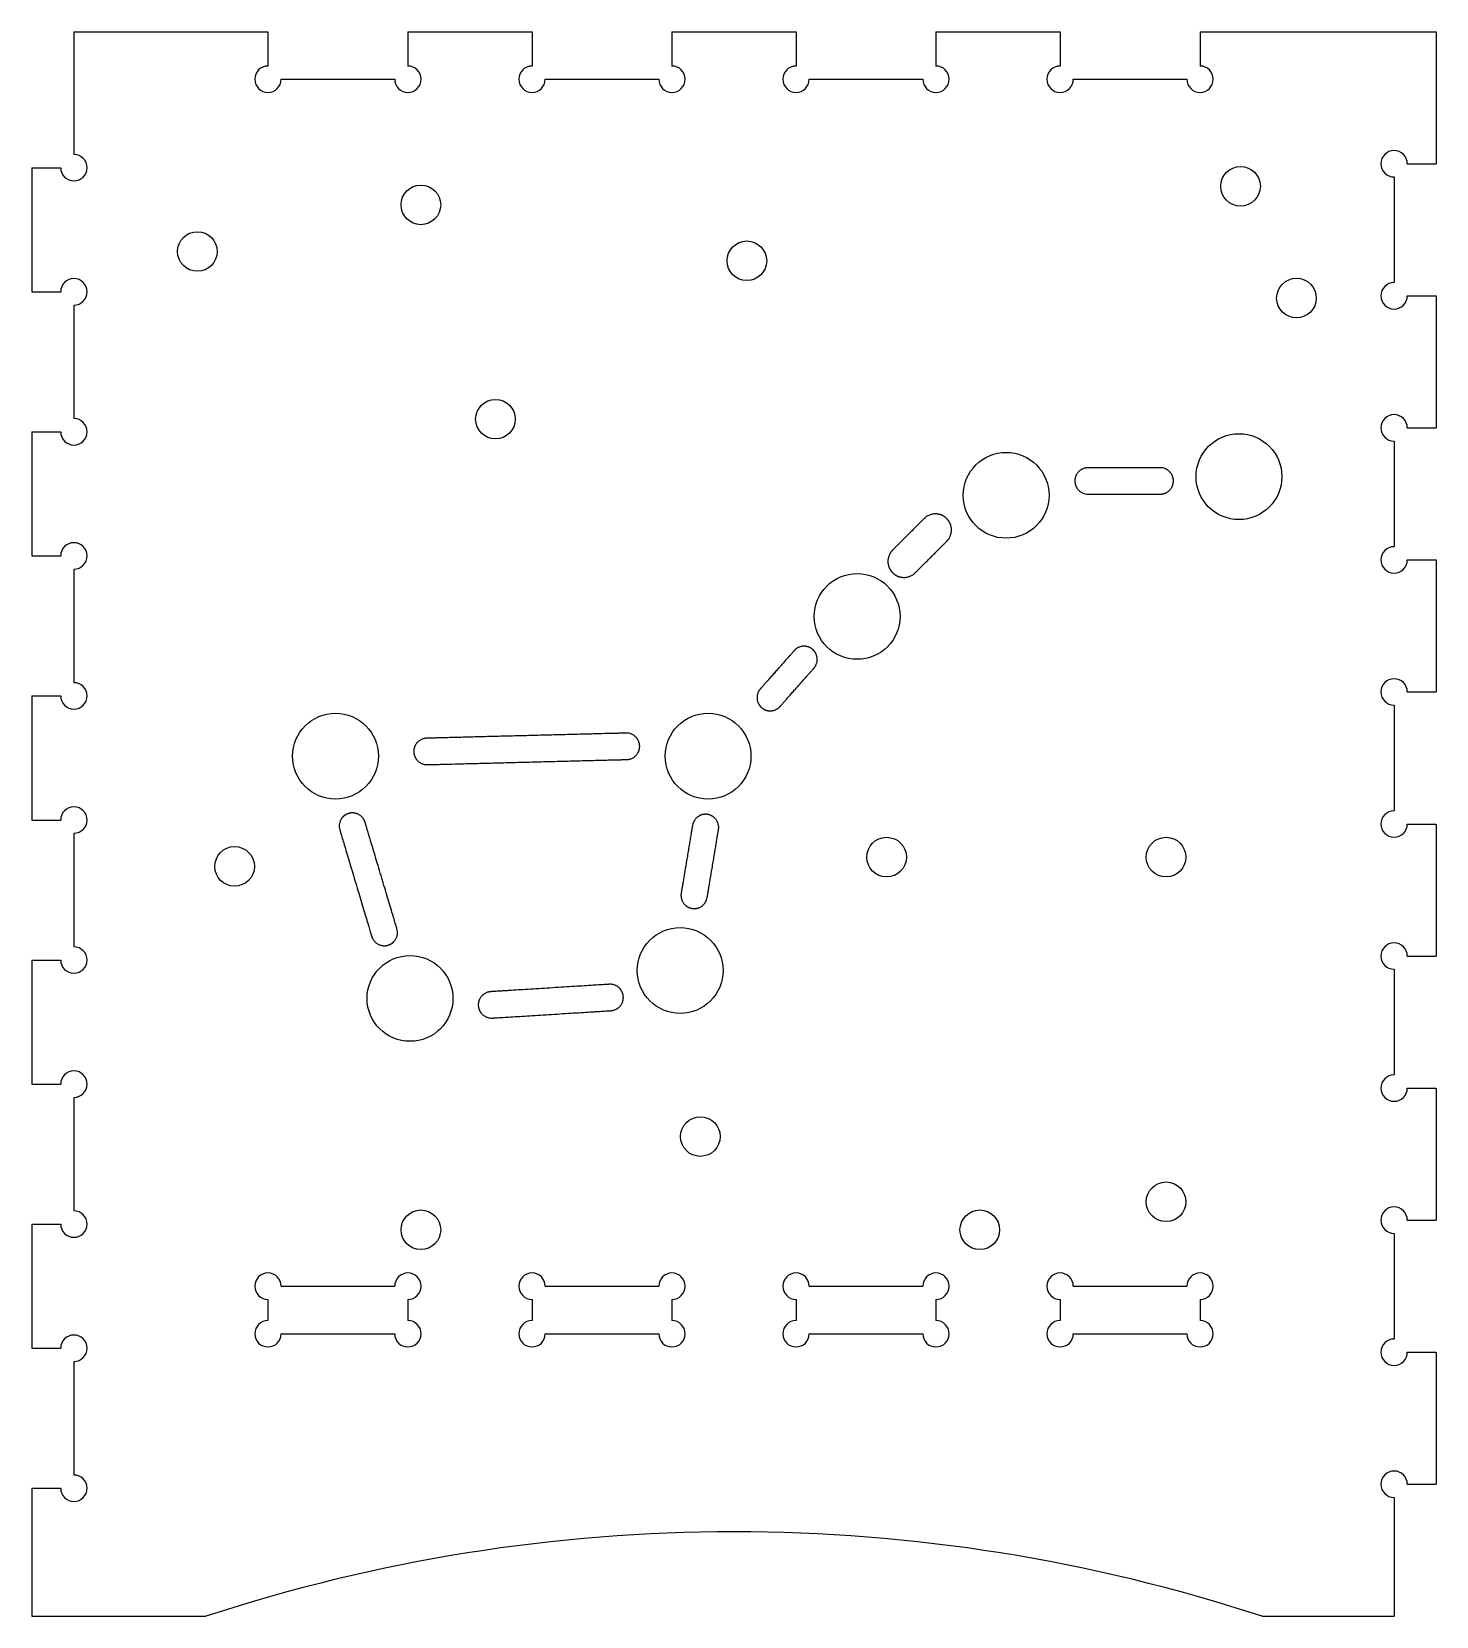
# Model space of a CAD drawing. Extents: x -51.6 to 1.6, y -60 to 0.
import ezdxf

# ---------------------------------------------------------------- set-up
doc = ezdxf.new("R2010")
doc.units = 0
doc.header["$MEASUREMENT"] = 0
doc.layers.add('VISIBLE', color=7, linetype='CONTINUOUS')

msp = doc.modelspace()

# ---------------------------------------------------------------- linework, layer by layer
at = {"layer": 'VISIBLE'}
for p, q in [((-50, 0), (-42.65, 0)), ((-50, 0), (-50, -4.65)), ((-42.65, 0), (-42.65, -1.3)), ((-37.35, 0), (-32.65, 0)), ((-37.35, 0), (-37.35, -1.3)), ((-32.65, 0), (-32.65, -1.3)), ((-27.35, 0), (-22.65, 0)), ((-22.65, 0), (-22.65, -1.3)), ((-17.35, 0), (-12.65, 0)), ((-12.65, 0), (-12.65, -1.3)), ((-7.35, 0), (1.6, 0)), ((1.6, 0), (1.6, -5)), ((-27.35, 0), (-27.35, -1.3)), ((-17.35, 0), (-17.35, -1.3)), ((-7.35, 0), (-7.35, -1.3)), ((-42.15, -1.8), (-37.85, -1.8)), ((-32.15, -1.8), (-27.85, -1.8)), ((-22.15, -1.8), (-17.85, -1.8)), ((-12.15, -1.8), (-7.85, -1.8)), ((-51.6, -5.15), (-50.5, -5.15)), ((-51.6, -5.15), (-51.6, -9.85)), ((0.5, -5), (1.6, -5)), ((0, -5.5), (0, -9.5)), ((-51.6, -9.85), (-50.5, -9.85)), ((0.5, -10), (1.6, -10)), ((1.6, -10), (1.6, -15)), ((-50, -10.35), (-50, -14.65)), ((0.5, -15), (1.6, -15)), ((-51.6, -15.15), (-50.5, -15.15)), ((-51.6, -15.15), (-51.6, -19.85)), ((0, -15.5), (0, -19.5)), ((-51.6, -19.85), (-50.5, -19.85)), ((-50, -20.35), (-50, -24.65)), ((0.5, -20), (1.6, -20)), ((1.6, -20), (1.6, -25)), ((-51.6, -25.15), (-50.5, -25.15)), ((-51.6, -25.15), (-51.6, -29.85)), ((0.5, -25), (1.6, -25)), ((0, -25.5), (0, -29.5)), ((-51.6, -29.85), (-50.5, -29.85)), ((0.5, -30), (1.6, -30)), ((1.6, -30), (1.6, -35)), ((-50, -30.35), (-50, -34.65)), ((-51.6, -35.15), (-50.5, -35.15)), ((-51.6, -35.15), (-51.6, -39.85)), ((0.5, -35), (1.6, -35)), ((0, -35.5), (0, -39.5)), ((-51.6, -39.85), (-50.5, -39.85)), ((0.5, -40), (1.6, -40)), ((1.6, -40), (1.6, -45)), ((-50, -40.35), (-50, -44.65)), ((0.5, -45), (1.6, -45)), ((-51.6, -45.15), (-50.5, -45.15)), ((-51.6, -45.15), (-51.6, -49.85)), ((0, -45.5), (0, -49.5)), ((-42.65, -48), (-42.65, -48.8)), ((-42.15, -47.5), (-37.85, -47.5)), ((-37.35, -48), (-37.35, -48.8)), ((-32.65, -48), (-32.65, -48.8)), ((-32.15, -47.5), (-27.85, -47.5)), ((-27.35, -48), (-27.35, -48.8)), ((-22.65, -48), (-22.65, -48.8)), ((-22.15, -47.5), (-17.85, -47.5)), ((-17.35, -48), (-17.35, -48.8)), ((-12.65, -48), (-12.65, -48.8)), ((-12.15, -47.5), (-7.85, -47.5)), ((-7.35, -48), (-7.35, -48.8)), ((-42.15, -49.3), (-37.85, -49.3)), ((-32.15, -49.3), (-27.85, -49.3)), ((-22.15, -49.3), (-17.85, -49.3)), ((-12.15, -49.3), (-7.85, -49.3)), ((-51.6, -49.85), (-50.5, -49.85)), ((-50, -50.35), (-50, -54.65)), ((0.5, -50), (1.6, -50)), ((1.6, -50), (1.6, -55)), ((-51.6, -55.15), (-50.5, -55.15)), ((-51.6, -55.15), (-51.6, -60)), ((0.5, -55), (1.6, -55)), ((0, -55.5), (0, -60)), ((-51.6, -60), (-45, -60)), ((-5, -60), (0, -60))]:
    msp.add_line(p, q, dxfattribs=at)
for centre, radius, start, end in [((-42.65, -1.8), 0.5, 90, 0), ((-37.35, -1.8), 0.5, 180, 90), ((-32.65, -1.8), 0.5, 90, 0), ((-27.35, -1.8), 0.5, 180, 90), ((-22.65, -1.8), 0.5, 90, 0), ((-17.35, -1.8), 0.5, 180, 90), ((-12.65, -1.8), 0.5, 90, 0), ((-7.35, -1.8), 0.5, 180, 90), ((-50, -5.15), 0.5, 180, 90), ((0, -5), 0.5, 0, 270), ((-50, -9.85), 0.5, 270, 180), ((0, -10), 0.5, 90, 0), ((-50, -15.15), 0.5, 180, 90), ((0, -15), 0.5, 0, 270), ((-50, -19.85), 0.5, 270, 180), ((0, -20), 0.5, 90, 0), ((0, -25), 0.5, 0, 270), ((-50, -25.15), 0.5, 180, 90), ((-50, -29.85), 0.5, 270, 180), ((0, -30), 0.5, 90, 0), ((-50, -35.15), 0.5, 180, 90), ((0, -35), 0.5, 0, 270), ((-50, -39.85), 0.5, 270, 180), ((0, -40), 0.5, 90, 0), ((-50, -45.15), 0.5, 180, 90), ((0, -45), 0.5, 0, 270), ((-42.65, -47.5), 0.5, 0, 270), ((-37.35, -47.5), 0.5, 270, 180), ((-32.65, -47.5), 0.5, 0, 270), ((-27.35, -47.5), 0.5, 270, 180), ((-22.65, -47.5), 0.5, 0, 270), ((-17.35, -47.5), 0.5, 270, 180), ((-12.65, -47.5), 0.5, 0, 270), ((-7.35, -47.5), 0.5, 270, 180), ((-42.65, -49.3), 0.5, 90, 0), ((-37.35, -49.3), 0.5, 180, 90), ((-32.65, -49.3), 0.5, 90, 0), ((-27.35, -49.3), 0.5, 180, 90), ((-22.65, -49.3), 0.5, 90, 0), ((-17.35, -49.3), 0.5, 180, 90), ((-12.65, -49.3), 0.5, 90, 0), ((-7.35, -49.3), 0.5, 180, 90), ((-50, -49.85), 0.5, 270, 180), ((0, -50), 0.5, 90, 0), ((0, -55), 0.5, 0, 270), ((-50, -55.15), 0.5, 180, 90), ((-25, -120.9), 64.1, 71.81945, 108.18055)]:
    msp.add_arc(centre, radius, start, end, dxfattribs=at)
for points, knots in [([(-6.564, -5.853), (-6.564, -6.267), (-6.228, -6.603), (-5.814, -6.603), (-5.4, -6.603), (-5.064, -6.267), (-5.064, -5.853), (-5.064, -5.438), (-5.4, -5.103), (-5.814, -5.103), (-6.228, -5.103), (-6.564, -5.438), (-6.564, -5.853)], [0, 0, 0, 0, 1, 1, 1, 2, 2, 2, 3, 3, 3, 4, 4, 4, 4]), ([(-37.608, -6.558), (-37.608, -6.972), (-37.273, -7.308), (-36.858, -7.308), (-36.444, -7.308), (-36.108, -6.972), (-36.108, -6.558), (-36.108, -6.144), (-36.444, -5.808), (-36.858, -5.808), (-37.273, -5.808), (-37.608, -6.144), (-37.608, -6.558)], [0, 0, 0, 0, 1, 1, 1, 2, 2, 2, 3, 3, 3, 4, 4, 4, 4]), ([(-46.075, -8.322), (-46.075, -8.736), (-45.739, -9.072), (-45.325, -9.072), (-44.911, -9.072), (-44.575, -8.736), (-44.575, -8.322), (-44.575, -7.908), (-44.911, -7.572), (-45.325, -7.572), (-45.739, -7.572), (-46.075, -7.908), (-46.075, -8.322)], [0, 0, 0, 0, 1, 1, 1, 2, 2, 2, 3, 3, 3, 4, 4, 4, 4]), ([(-25.261, -8.675), (-25.261, -9.089), (-24.925, -9.425), (-24.511, -9.425), (-24.097, -9.425), (-23.761, -9.089), (-23.761, -8.675), (-23.761, -8.261), (-24.097, -7.925), (-24.511, -7.925), (-24.925, -7.925), (-25.261, -8.261), (-25.261, -8.675)], [0, 0, 0, 0, 1, 1, 1, 2, 2, 2, 3, 3, 3, 4, 4, 4, 4]), ([(-4.447, -10.086), (-4.447, -10.5), (-4.111, -10.836), (-3.697, -10.836), (-3.283, -10.836), (-2.947, -10.5), (-2.947, -10.086), (-2.947, -9.672), (-3.283, -9.336), (-3.697, -9.336), (-4.111, -9.336), (-4.447, -9.672), (-4.447, -10.086)], [0, 0, 0, 0, 1, 1, 1, 2, 2, 2, 3, 3, 3, 4, 4, 4, 4]), ([(-34.786, -14.672), (-34.786, -15.086), (-34.45, -15.422), (-34.036, -15.422), (-33.622, -15.422), (-33.286, -15.086), (-33.286, -14.672), (-33.286, -14.258), (-33.622, -13.922), (-34.036, -13.922), (-34.45, -13.922), (-34.786, -14.258), (-34.786, -14.672)], [0, 0, 0, 0, 1, 1, 1, 2, 2, 2, 3, 3, 3, 4, 4, 4, 4]), ([(-7.499, -16.848), (-7.499, -17.746), (-6.771, -18.473), (-5.874, -18.473), (-4.976, -18.473), (-4.249, -17.746), (-4.249, -16.848), (-4.249, -15.951), (-4.976, -15.223), (-5.874, -15.223), (-6.771, -15.223), (-7.499, -15.951), (-7.499, -16.848)], [0, 0, 0, 0, 1, 1, 1, 2, 2, 2, 3, 3, 3, 4, 4, 4, 4]), ([(-16.318, -17.554), (-16.318, -18.452), (-15.591, -19.179), (-14.693, -19.179), (-13.796, -19.179), (-13.068, -18.452), (-13.068, -17.554), (-13.068, -16.657), (-13.796, -15.929), (-14.693, -15.929), (-15.591, -15.929), (-16.318, -16.657), (-16.318, -17.554)], [0, 0, 0, 0, 1, 1, 1, 2, 2, 2, 3, 3, 3, 4, 4, 4, 4]), ([(-8.857, -16.509), (-8.858, -16.509), (-8.859, -16.509), (-8.861, -16.509), (-8.866, -16.509), (-8.874, -16.509), (-8.891, -16.509), (-8.922, -16.509), (-8.972, -16.509), (-9.034, -16.509), (-9.132, -16.509), (-9.279, -16.509), (-9.487, -16.509), (-9.719, -16.509), (-9.967, -16.509), (-10.224, -16.509), (-10.48, -16.509), (-10.728, -16.509), (-10.96, -16.509), (-11.134, -16.509), (-11.257, -16.509), (-11.34, -16.509), (-11.413, -16.509), (-11.475, -16.509), (-11.517, -16.509), (-11.544, -16.509), (-11.56, -16.509), (-11.574, -16.509), (-11.582, -16.509), (-11.586, -16.509), (-11.589, -16.509), (-11.59, -16.509), (-11.591, -16.509), (-11.597, -16.509), (-11.603, -16.51), (-11.61, -16.51), (-11.618, -16.51), (-11.629, -16.511), (-11.646, -16.512), (-11.666, -16.515), (-11.691, -16.519), (-11.715, -16.525), (-11.747, -16.534), (-11.785, -16.548), (-11.829, -16.569), (-11.87, -16.595), (-11.909, -16.623), (-11.944, -16.656), (-11.977, -16.691), (-12.005, -16.73), (-12.026, -16.764), (-12.041, -16.793), (-12.051, -16.815), (-12.059, -16.834), (-12.064, -16.849), (-12.068, -16.861), (-12.071, -16.873), (-12.074, -16.883), (-12.076, -16.891), (-12.077, -16.896), (-12.078, -16.9), (-12.079, -16.903), (-12.08, -16.905), (-12.08, -16.907), (-12.08, -16.909), (-12.08, -16.909), (-12.08, -16.91), (-12.081, -16.911), (-12.081, -16.911), (-12.081, -16.912), (-12.081, -16.914), (-12.082, -16.916), (-12.082, -16.919), (-12.083, -16.922), (-12.083, -16.926), (-12.084, -16.93), (-12.085, -16.936), (-12.086, -16.943), (-12.087, -16.952), (-12.088, -16.963), (-12.089, -16.977), (-12.09, -16.99), (-12.09, -17.004), (-12.09, -17.022), (-12.089, -17.045), (-12.086, -17.072), (-12.083, -17.095), (-12.079, -17.112), (-12.077, -17.126), (-12.073, -17.139), (-12.07, -17.152), (-12.066, -17.163), (-12.063, -17.172), (-12.061, -17.178), (-12.059, -17.184), (-12.057, -17.188), (-12.056, -17.191), (-12.055, -17.194), (-12.054, -17.197), (-12.053, -17.199), (-12.052, -17.201), (-12.052, -17.202), (-12.051, -17.203), (-12.051, -17.203), (-12.051, -17.204), (-12.05, -17.205), (-12.05, -17.207), (-12.048, -17.21), (-12.046, -17.215), (-12.044, -17.22), (-12.04, -17.228), (-12.036, -17.237), (-12.03, -17.248), (-12.024, -17.258), (-12.016, -17.272), (-12.005, -17.289), (-11.991, -17.308), (-11.971, -17.334), (-11.944, -17.363), (-11.909, -17.395), (-11.87, -17.424), (-11.829, -17.449), (-11.771, -17.478), (-11.692, -17.502), (-11.625, -17.509), (-11.59, -17.509)], [4, 4, 4, 4, 4.015625, 4.023438, 4.03125, 4.046875, 4.0625, 4.09375, 4.125, 4.15625, 4.1875, 4.25, 4.3125, 4.375, 4.4375, 4.5, 4.5625, 4.625, 4.6875, 4.75, 4.78125, 4.8125, 4.84375, 4.875, 4.90625, 4.921875, 4.9375, 4.953125, 4.96875, 4.976562, 4.984375, 4.992188, 5, 5.007812, 5.015625, 5.023438, 5.03125, 5.046875, 5.0625, 5.09375, 5.125, 5.15625, 5.1875, 5.25, 5.3125, 5.375, 5.4375, 5.5, 5.5625, 5.625, 5.6875, 5.71875, 5.75, 5.78125, 5.796875, 5.8125, 5.828125, 5.84375, 5.851562, 5.859375, 5.863281, 5.867188, 5.871094, 5.873047, 5.875, 5.876953, 5.878906, 5.882812, 5.886719, 5.890625, 5.898438, 5.90625, 5.921875, 5.9375, 5.953125, 5.96875, 6, 6.03125, 6.0625, 6.125, 6.1875, 6.25, 6.3125, 6.375, 6.5, 6.625, 6.75, 6.8125, 6.875, 6.9375, 7, 7.0625, 7.09375, 7.125, 7.15625, 7.171875, 7.1875, 7.203125, 7.21875, 7.226562, 7.234375, 7.242188, 7.246094, 7.248047, 7.25, 7.251953, 7.253906, 7.257812, 7.265625, 7.273438, 7.28125, 7.296875, 7.3125, 7.328125, 7.34375, 7.375, 7.40625, 7.4375, 7.5, 7.5625, 7.625, 7.6875, 7.75, 7.875, 8, 8, 8, 8]), ([(-11.59, -17.509), (-11.589, -17.509), (-11.589, -17.509), (-11.586, -17.509), (-11.582, -17.509), (-11.574, -17.509), (-11.556, -17.509), (-11.525, -17.509), (-11.475, -17.509), (-11.413, -17.509), (-11.316, -17.509), (-11.169, -17.509), (-10.96, -17.509), (-10.728, -17.509), (-10.48, -17.509), (-10.224, -17.509), (-9.967, -17.509), (-9.719, -17.509), (-9.487, -17.509), (-9.313, -17.509), (-9.19, -17.509), (-9.107, -17.509), (-9.034, -17.509), (-8.972, -17.509), (-8.93, -17.509), (-8.904, -17.509), (-8.887, -17.509), (-8.874, -17.509), (-8.866, -17.509), (-8.861, -17.509), (-8.859, -17.509), (-8.857, -17.509), (-8.857, -17.509), (-8.85, -17.509), (-8.844, -17.509), (-8.837, -17.509), (-8.829, -17.509), (-8.818, -17.508), (-8.802, -17.506), (-8.781, -17.504), (-8.756, -17.499), (-8.732, -17.494), (-8.7, -17.485), (-8.662, -17.471), (-8.618, -17.449), (-8.577, -17.424), (-8.538, -17.395), (-8.503, -17.363), (-8.471, -17.328), (-8.442, -17.289), (-8.421, -17.255), (-8.406, -17.226), (-8.396, -17.204), (-8.389, -17.185), (-8.383, -17.17), (-8.379, -17.158), (-8.376, -17.146), (-8.373, -17.136), (-8.371, -17.128), (-8.37, -17.123), (-8.369, -17.119), (-8.368, -17.116), (-8.368, -17.113), (-8.367, -17.112), (-8.367, -17.11), (-8.367, -17.11), (-8.367, -17.109), (-8.367, -17.108), (-8.366, -17.107), (-8.366, -17.106), (-8.366, -17.105), (-8.365, -17.103), (-8.365, -17.1), (-8.364, -17.096), (-8.364, -17.093), (-8.363, -17.089), (-8.362, -17.083), (-8.361, -17.076), (-8.36, -17.067), (-8.359, -17.056), (-8.358, -17.042), (-8.357, -17.028), (-8.357, -17.015), (-8.357, -16.997), (-8.358, -16.974), (-8.361, -16.947), (-8.364, -16.924), (-8.368, -16.906), (-8.371, -16.893), (-8.374, -16.88), (-8.378, -16.867), (-8.381, -16.856), (-8.384, -16.847), (-8.386, -16.841), (-8.388, -16.835), (-8.39, -16.831), (-8.391, -16.828), (-8.392, -16.824), (-8.393, -16.822), (-8.394, -16.82), (-8.395, -16.818), (-8.395, -16.817), (-8.396, -16.816), (-8.396, -16.815), (-8.396, -16.815), (-8.397, -16.813), (-8.398, -16.812), (-8.399, -16.808), (-8.401, -16.804), (-8.404, -16.798), (-8.407, -16.791), (-8.412, -16.782), (-8.417, -16.771), (-8.423, -16.761), (-8.431, -16.747), (-8.442, -16.73), (-8.456, -16.71), (-8.476, -16.685), (-8.503, -16.656), (-8.538, -16.623), (-8.577, -16.595), (-8.618, -16.569), (-8.677, -16.541), (-8.755, -16.516), (-8.822, -16.509), (-8.857, -16.509)], [0, 0, 0, 0, 0.015625, 0.023438, 0.03125, 0.046875, 0.0625, 0.09375, 0.125, 0.15625, 0.1875, 0.25, 0.3125, 0.375, 0.4375, 0.5, 0.5625, 0.625, 0.6875, 0.75, 0.78125, 0.8125, 0.84375, 0.875, 0.90625, 0.921875, 0.9375, 0.953125, 0.96875, 0.976562, 0.984375, 0.992188, 1, 1.007812, 1.015625, 1.023438, 1.03125, 1.046875, 1.0625, 1.09375, 1.125, 1.15625, 1.1875, 1.25, 1.3125, 1.375, 1.4375, 1.5, 1.5625, 1.625, 1.6875, 1.71875, 1.75, 1.78125, 1.796875, 1.8125, 1.828125, 1.84375, 1.851562, 1.859375, 1.863281, 1.867188, 1.871094, 1.873047, 1.875, 1.876953, 1.878906, 1.882812, 1.886719, 1.890625, 1.898438, 1.90625, 1.921875, 1.9375, 1.953125, 1.96875, 2, 2.03125, 2.0625, 2.125, 2.1875, 2.25, 2.3125, 2.375, 2.5, 2.625, 2.75, 2.8125, 2.875, 2.9375, 3, 3.0625, 3.09375, 3.125, 3.15625, 3.171875, 3.1875, 3.203125, 3.21875, 3.226562, 3.234375, 3.242188, 3.246094, 3.248047, 3.25, 3.251953, 3.253906, 3.257812, 3.265625, 3.273438, 3.28125, 3.296875, 3.3125, 3.328125, 3.34375, 3.375, 3.40625, 3.4375, 3.5, 3.5625, 3.625, 3.6875, 3.75, 3.875, 4, 4, 4, 4]), ([(-17.8, -18.436), (-17.801, -18.436), (-17.801, -18.437), (-17.803, -18.439), (-17.808, -18.443), (-17.815, -18.451), (-17.829, -18.464), (-17.851, -18.486), (-17.878, -18.513), (-17.92, -18.556), (-17.984, -18.62), (-18.075, -18.711), (-18.176, -18.812), (-18.285, -18.92), (-18.397, -19.032), (-18.508, -19.144), (-18.617, -19.252), (-18.718, -19.354), (-18.794, -19.43), (-18.847, -19.483), (-18.884, -19.519), (-18.916, -19.551), (-18.943, -19.578), (-18.961, -19.597), (-18.973, -19.608), (-18.98, -19.616), (-18.986, -19.621), (-18.989, -19.625), (-18.991, -19.627), (-18.992, -19.628), (-18.993, -19.629), (-18.993, -19.629), (-18.993, -19.629), (-18.994, -19.63), (-18.996, -19.632), (-18.999, -19.635), (-19.004, -19.64), (-19.009, -19.646), (-19.016, -19.653), (-19.025, -19.663), (-19.035, -19.675), (-19.044, -19.687), (-19.056, -19.703), (-19.071, -19.724), (-19.087, -19.749), (-19.106, -19.784), (-19.127, -19.829), (-19.146, -19.885), (-19.16, -19.942), (-19.169, -20), (-19.171, -20.058), (-19.169, -20.116), (-19.16, -20.174), (-19.149, -20.221), (-19.137, -20.259), (-19.126, -20.286), (-19.117, -20.309), (-19.108, -20.327), (-19.101, -20.34), (-19.094, -20.353), (-19.088, -20.364), (-19.083, -20.373), (-19.079, -20.378), (-19.077, -20.382), (-19.075, -20.386), (-19.073, -20.388), (-19.072, -20.39), (-19.071, -20.391), (-19.071, -20.392), (-19.071, -20.392), (-19.07, -20.393), (-19.07, -20.393), (-19.069, -20.394), (-19.069, -20.395), (-19.068, -20.396), (-19.067, -20.397), (-19.066, -20.4), (-19.064, -20.402), (-19.061, -20.406), (-19.059, -20.409), (-19.055, -20.414), (-19.051, -20.42), (-19.046, -20.426), (-19.039, -20.435), (-19.031, -20.446), (-19.02, -20.458), (-19.009, -20.471), (-18.997, -20.483), (-18.982, -20.498), (-18.961, -20.517), (-18.936, -20.537), (-18.914, -20.554), (-18.895, -20.566), (-18.881, -20.575), (-18.867, -20.584), (-18.853, -20.592), (-18.84, -20.598), (-18.83, -20.603), (-18.823, -20.607), (-18.817, -20.61), (-18.811, -20.612), (-18.808, -20.614), (-18.804, -20.615), (-18.8, -20.617), (-18.798, -20.618), (-18.796, -20.619), (-18.795, -20.619), (-18.794, -20.619), (-18.793, -20.62), (-18.793, -20.62), (-18.792, -20.62), (-18.792, -20.62), (-18.791, -20.621), (-18.79, -20.621), (-18.788, -20.622), (-18.785, -20.623), (-18.782, -20.624), (-18.777, -20.626), (-18.771, -20.628), (-18.762, -20.631), (-18.75, -20.635), (-18.736, -20.64), (-18.722, -20.644), (-18.703, -20.648), (-18.68, -20.654), (-18.651, -20.658), (-18.612, -20.663), (-18.564, -20.665), (-18.506, -20.663), (-18.448, -20.654), (-18.391, -20.641), (-18.317, -20.615), (-18.228, -20.568), (-18.164, -20.517), (-18.135, -20.487)], [0, 0, 0, 0, 0.015625, 0.03125, 0.046875, 0.0625, 0.09375, 0.125, 0.15625, 0.1875, 0.25, 0.3125, 0.375, 0.4375, 0.5, 0.5625, 0.625, 0.6875, 0.75, 0.78125, 0.8125, 0.84375, 0.875, 0.90625, 0.921875, 0.9375, 0.953125, 0.96875, 0.976562, 0.984375, 0.992188, 0.996094, 0.998047, 1, 1.003906, 1.007812, 1.015625, 1.023438, 1.03125, 1.046875, 1.0625, 1.078125, 1.09375, 1.125, 1.15625, 1.1875, 1.25, 1.3125, 1.375, 1.4375, 1.5, 1.5625, 1.625, 1.6875, 1.71875, 1.75, 1.78125, 1.796875, 1.8125, 1.828125, 1.84375, 1.851562, 1.859375, 1.863281, 1.867188, 1.871094, 1.873047, 1.874023, 1.875, 1.875977, 1.876953, 1.878906, 1.882812, 1.886719, 1.890625, 1.898438, 1.90625, 1.921875, 1.9375, 1.953125, 1.96875, 2, 2.03125, 2.0625, 2.125, 2.1875, 2.25, 2.3125, 2.375, 2.5, 2.625, 2.75, 2.8125, 2.875, 2.9375, 3, 3.0625, 3.09375, 3.125, 3.15625, 3.171875, 3.1875, 3.203125, 3.21875, 3.226562, 3.234375, 3.238281, 3.242188, 3.246094, 3.248047, 3.249023, 3.25, 3.250977, 3.251953, 3.253906, 3.257812, 3.261719, 3.265625, 3.273438, 3.28125, 3.296875, 3.3125, 3.328125, 3.34375, 3.375, 3.40625, 3.4375, 3.5, 3.5625, 3.625, 3.6875, 3.75, 3.875, 4, 4, 4, 4]), ([(-18.135, -20.487), (-18.134, -20.487), (-18.134, -20.486), (-18.132, -20.484), (-18.127, -20.48), (-18.12, -20.472), (-18.106, -20.459), (-18.084, -20.437), (-18.057, -20.41), (-18.015, -20.367), (-17.951, -20.303), (-17.86, -20.212), (-17.758, -20.111), (-17.65, -20.003), (-17.538, -19.891), (-17.426, -19.779), (-17.318, -19.671), (-17.217, -19.569), (-17.141, -19.493), (-17.087, -19.44), (-17.051, -19.404), (-17.019, -19.372), (-16.992, -19.345), (-16.974, -19.326), (-16.962, -19.315), (-16.955, -19.307), (-16.949, -19.302), (-16.946, -19.298), (-16.944, -19.296), (-16.943, -19.295), (-16.942, -19.294), (-16.942, -19.294), (-16.942, -19.294), (-16.941, -19.293), (-16.939, -19.291), (-16.935, -19.288), (-16.931, -19.283), (-16.926, -19.277), (-16.919, -19.27), (-16.91, -19.26), (-16.9, -19.248), (-16.891, -19.236), (-16.878, -19.22), (-16.864, -19.199), (-16.848, -19.174), (-16.829, -19.139), (-16.808, -19.094), (-16.788, -19.038), (-16.775, -18.981), (-16.766, -18.923), (-16.764, -18.865), (-16.766, -18.807), (-16.775, -18.749), (-16.786, -18.702), (-16.798, -18.664), (-16.808, -18.637), (-16.818, -18.614), (-16.827, -18.596), (-16.834, -18.583), (-16.841, -18.57), (-16.847, -18.559), (-16.852, -18.55), (-16.855, -18.545), (-16.858, -18.541), (-16.86, -18.537), (-16.862, -18.535), (-16.863, -18.533), (-16.864, -18.532), (-16.864, -18.531), (-16.864, -18.531), (-16.865, -18.53), (-16.865, -18.53), (-16.865, -18.529), (-16.866, -18.528), (-16.867, -18.527), (-16.868, -18.526), (-16.869, -18.523), (-16.871, -18.521), (-16.874, -18.517), (-16.876, -18.514), (-16.879, -18.509), (-16.883, -18.503), (-16.888, -18.497), (-16.895, -18.488), (-16.904, -18.477), (-16.915, -18.465), (-16.926, -18.452), (-16.937, -18.44), (-16.953, -18.425), (-16.973, -18.406), (-16.999, -18.386), (-17.021, -18.369), (-17.039, -18.357), (-17.053, -18.348), (-17.068, -18.339), (-17.082, -18.331), (-17.094, -18.325), (-17.104, -18.32), (-17.112, -18.316), (-17.118, -18.313), (-17.123, -18.311), (-17.127, -18.309), (-17.131, -18.308), (-17.134, -18.306), (-17.137, -18.305), (-17.139, -18.304), (-17.14, -18.304), (-17.141, -18.304), (-17.142, -18.303), (-17.142, -18.303), (-17.143, -18.303), (-17.143, -18.303), (-17.144, -18.302), (-17.145, -18.302), (-17.147, -18.301), (-17.15, -18.3), (-17.153, -18.299), (-17.158, -18.297), (-17.163, -18.295), (-17.173, -18.292), (-17.184, -18.288), (-17.198, -18.283), (-17.213, -18.279), (-17.231, -18.275), (-17.255, -18.269), (-17.284, -18.265), (-17.323, -18.26), (-17.371, -18.258), (-17.429, -18.26), (-17.487, -18.269), (-17.544, -18.282), (-17.618, -18.308), (-17.707, -18.355), (-17.771, -18.406), (-17.8, -18.436)], [4, 4, 4, 4, 4.015625, 4.03125, 4.046875, 4.0625, 4.09375, 4.125, 4.15625, 4.1875, 4.25, 4.3125, 4.375, 4.4375, 4.5, 4.5625, 4.625, 4.6875, 4.75, 4.78125, 4.8125, 4.84375, 4.875, 4.90625, 4.921875, 4.9375, 4.953125, 4.96875, 4.976562, 4.984375, 4.992188, 4.996094, 4.998047, 5, 5.003906, 5.007812, 5.015625, 5.023438, 5.03125, 5.046875, 5.0625, 5.078125, 5.09375, 5.125, 5.15625, 5.1875, 5.25, 5.3125, 5.375, 5.4375, 5.5, 5.5625, 5.625, 5.6875, 5.71875, 5.75, 5.78125, 5.796875, 5.8125, 5.828125, 5.84375, 5.851562, 5.859375, 5.863281, 5.867188, 5.871094, 5.873047, 5.874023, 5.875, 5.875977, 5.876953, 5.878906, 5.882812, 5.886719, 5.890625, 5.898438, 5.90625, 5.921875, 5.9375, 5.953125, 5.96875, 6, 6.03125, 6.0625, 6.125, 6.1875, 6.25, 6.3125, 6.375, 6.5, 6.625, 6.75, 6.8125, 6.875, 6.9375, 7, 7.0625, 7.09375, 7.125, 7.15625, 7.171875, 7.1875, 7.203125, 7.21875, 7.226562, 7.234375, 7.238281, 7.242188, 7.246094, 7.248047, 7.249023, 7.25, 7.250977, 7.251953, 7.253906, 7.257812, 7.261719, 7.265625, 7.273438, 7.28125, 7.296875, 7.3125, 7.328125, 7.34375, 7.375, 7.40625, 7.4375, 7.5, 7.5625, 7.625, 7.6875, 7.75, 7.875, 8, 8, 8, 8]), ([(-21.962, -22.14), (-21.962, -23.038), (-21.235, -23.765), (-20.337, -23.765), (-19.44, -23.765), (-18.712, -23.038), (-18.712, -22.14), (-18.712, -21.243), (-19.44, -20.515), (-20.337, -20.515), (-21.235, -20.515), (-21.962, -21.243), (-21.962, -22.14)], [0, 0, 0, 0, 1, 1, 1, 2, 2, 2, 3, 3, 3, 4, 4, 4, 4]), ([(-23.253, -25.547), (-23.252, -25.546), (-23.252, -25.546), (-23.249, -25.543), (-23.245, -25.538), (-23.237, -25.528), (-23.222, -25.512), (-23.199, -25.486), (-23.17, -25.453), (-23.124, -25.401), (-23.055, -25.324), (-22.958, -25.213), (-22.849, -25.09), (-22.733, -24.959), (-22.613, -24.823), (-22.493, -24.688), (-22.377, -24.556), (-22.268, -24.433), (-22.17, -24.323), (-22.102, -24.245), (-22.056, -24.194), (-22.027, -24.161), (-22.007, -24.139), (-21.995, -24.125), (-21.987, -24.116), (-21.981, -24.109), (-21.977, -24.105), (-21.975, -24.102), (-21.974, -24.101), (-21.973, -24.1), (-21.973, -24.1), (-21.969, -24.095), (-21.965, -24.09), (-21.96, -24.085), (-21.955, -24.079), (-21.949, -24.07), (-21.939, -24.057), (-21.927, -24.039), (-21.914, -24.018), (-21.902, -23.996), (-21.888, -23.966), (-21.873, -23.928), (-21.86, -23.881), (-21.851, -23.834), (-21.847, -23.786), (-21.848, -23.738), (-21.853, -23.69), (-21.863, -23.643), (-21.875, -23.605), (-21.887, -23.575), (-21.897, -23.552), (-21.906, -23.534), (-21.914, -23.52), (-21.92, -23.509), (-21.926, -23.499), (-21.932, -23.49), (-21.937, -23.483), (-21.94, -23.479), (-21.942, -23.476), (-21.944, -23.473), (-21.945, -23.471), (-21.947, -23.47), (-21.948, -23.468), (-21.948, -23.468), (-21.948, -23.468), (-21.949, -23.467), (-21.949, -23.466), (-21.95, -23.465), (-21.951, -23.464), (-21.952, -23.462), (-21.954, -23.46), (-21.956, -23.458), (-21.958, -23.455), (-21.961, -23.451), (-21.965, -23.447), (-21.969, -23.442), (-21.975, -23.435), (-21.983, -23.426), (-21.992, -23.417), (-22.002, -23.407), (-22.012, -23.398), (-22.026, -23.386), (-22.044, -23.372), (-22.066, -23.356), (-22.085, -23.343), (-22.101, -23.334), (-22.113, -23.327), (-22.125, -23.321), (-22.137, -23.315), (-22.147, -23.31), (-22.156, -23.307), (-22.162, -23.304), (-22.168, -23.302), (-22.172, -23.301), (-22.175, -23.299), (-22.178, -23.298), (-22.181, -23.297), (-22.183, -23.297), (-22.185, -23.296), (-22.186, -23.296), (-22.187, -23.295), (-22.188, -23.295), (-22.188, -23.295), (-22.189, -23.294), (-22.191, -23.294), (-22.195, -23.293), (-22.2, -23.291), (-22.205, -23.289), (-22.213, -23.287), (-22.223, -23.285), (-22.235, -23.282), (-22.246, -23.279), (-22.262, -23.276), (-22.282, -23.273), (-22.306, -23.271), (-22.338, -23.269), (-22.378, -23.269), (-22.426, -23.274), (-22.473, -23.284), (-22.519, -23.298), (-22.579, -23.323), (-22.649, -23.366), (-22.699, -23.412), (-22.722, -23.437)], [4, 4, 4, 4, 4.015625, 4.03125, 4.046875, 4.0625, 4.09375, 4.125, 4.15625, 4.1875, 4.25, 4.3125, 4.375, 4.4375, 4.5, 4.5625, 4.625, 4.6875, 4.75, 4.8125, 4.84375, 4.875, 4.90625, 4.921875, 4.9375, 4.953125, 4.96875, 4.976562, 4.984375, 4.992188, 5, 5.007812, 5.015625, 5.023438, 5.03125, 5.046875, 5.0625, 5.09375, 5.125, 5.15625, 5.1875, 5.25, 5.3125, 5.375, 5.4375, 5.5, 5.5625, 5.625, 5.6875, 5.71875, 5.75, 5.78125, 5.796875, 5.8125, 5.828125, 5.84375, 5.851562, 5.859375, 5.863281, 5.867188, 5.871094, 5.873047, 5.875, 5.876953, 5.878906, 5.882812, 5.886719, 5.890625, 5.898438, 5.90625, 5.921875, 5.9375, 5.953125, 5.96875, 6, 6.03125, 6.0625, 6.125, 6.1875, 6.25, 6.3125, 6.375, 6.5, 6.625, 6.75, 6.8125, 6.875, 6.9375, 7, 7.0625, 7.09375, 7.125, 7.15625, 7.171875, 7.1875, 7.203125, 7.21875, 7.226562, 7.234375, 7.242188, 7.246094, 7.248047, 7.25, 7.251953, 7.253906, 7.257812, 7.265625, 7.273438, 7.28125, 7.296875, 7.3125, 7.328125, 7.34375, 7.375, 7.40625, 7.4375, 7.5, 7.5625, 7.625, 7.6875, 7.75, 7.875, 8, 8, 8, 8]), ([(-22.722, -23.437), (-22.723, -23.438), (-22.723, -23.438), (-22.725, -23.441), (-22.73, -23.446), (-22.738, -23.456), (-22.753, -23.472), (-22.776, -23.498), (-22.805, -23.531), (-22.851, -23.583), (-22.919, -23.661), (-23.017, -23.771), (-23.126, -23.894), (-23.242, -24.025), (-23.362, -24.161), (-23.482, -24.296), (-23.598, -24.428), (-23.707, -24.551), (-23.804, -24.661), (-23.873, -24.739), (-23.919, -24.79), (-23.948, -24.823), (-23.967, -24.845), (-23.98, -24.859), (-23.988, -24.868), (-23.994, -24.875), (-23.998, -24.88), (-24, -24.882), (-24.001, -24.883), (-24.002, -24.884), (-24.002, -24.884), (-24.006, -24.889), (-24.01, -24.894), (-24.014, -24.899), (-24.02, -24.905), (-24.026, -24.914), (-24.036, -24.927), (-24.048, -24.945), (-24.061, -24.966), (-24.073, -24.988), (-24.087, -25.018), (-24.102, -25.056), (-24.115, -25.103), (-24.123, -25.15), (-24.127, -25.198), (-24.127, -25.246), (-24.121, -25.294), (-24.112, -25.341), (-24.1, -25.379), (-24.088, -25.409), (-24.078, -25.432), (-24.069, -25.45), (-24.061, -25.464), (-24.055, -25.475), (-24.048, -25.485), (-24.043, -25.494), (-24.038, -25.501), (-24.035, -25.505), (-24.033, -25.508), (-24.031, -25.511), (-24.029, -25.513), (-24.028, -25.514), (-24.027, -25.516), (-24.027, -25.516), (-24.026, -25.517), (-24.026, -25.517), (-24.026, -25.518), (-24.025, -25.519), (-24.024, -25.52), (-24.023, -25.522), (-24.021, -25.524), (-24.019, -25.527), (-24.017, -25.529), (-24.014, -25.533), (-24.01, -25.537), (-24.006, -25.542), (-24, -25.549), (-23.992, -25.558), (-23.982, -25.567), (-23.973, -25.577), (-23.963, -25.586), (-23.949, -25.598), (-23.931, -25.612), (-23.909, -25.628), (-23.89, -25.641), (-23.874, -25.65), (-23.862, -25.657), (-23.85, -25.663), (-23.838, -25.669), (-23.827, -25.674), (-23.819, -25.677), (-23.813, -25.68), (-23.807, -25.682), (-23.803, -25.683), (-23.8, -25.685), (-23.797, -25.686), (-23.794, -25.687), (-23.792, -25.688), (-23.79, -25.688), (-23.789, -25.689), (-23.788, -25.689), (-23.787, -25.689), (-23.787, -25.689), (-23.785, -25.69), (-23.783, -25.69), (-23.78, -25.691), (-23.775, -25.693), (-23.769, -25.695), (-23.762, -25.697), (-23.752, -25.7), (-23.74, -25.702), (-23.728, -25.705), (-23.712, -25.708), (-23.693, -25.711), (-23.669, -25.714), (-23.637, -25.715), (-23.597, -25.715), (-23.549, -25.71), (-23.502, -25.7), (-23.456, -25.686), (-23.396, -25.661), (-23.325, -25.618), (-23.276, -25.572), (-23.253, -25.547)], [0, 0, 0, 0, 0.015625, 0.03125, 0.046875, 0.0625, 0.09375, 0.125, 0.15625, 0.1875, 0.25, 0.3125, 0.375, 0.4375, 0.5, 0.5625, 0.625, 0.6875, 0.75, 0.8125, 0.84375, 0.875, 0.90625, 0.921875, 0.9375, 0.953125, 0.96875, 0.976562, 0.984375, 0.992188, 1, 1.007812, 1.015625, 1.023438, 1.03125, 1.046875, 1.0625, 1.09375, 1.125, 1.15625, 1.1875, 1.25, 1.3125, 1.375, 1.4375, 1.5, 1.5625, 1.625, 1.6875, 1.71875, 1.75, 1.78125, 1.796875, 1.8125, 1.828125, 1.84375, 1.851562, 1.859375, 1.863281, 1.867188, 1.871094, 1.873047, 1.875, 1.876953, 1.878906, 1.882812, 1.886719, 1.890625, 1.898438, 1.90625, 1.921875, 1.9375, 1.953125, 1.96875, 2, 2.03125, 2.0625, 2.125, 2.1875, 2.25, 2.3125, 2.375, 2.5, 2.625, 2.75, 2.8125, 2.875, 2.9375, 3, 3.0625, 3.09375, 3.125, 3.15625, 3.171875, 3.1875, 3.203125, 3.21875, 3.226562, 3.234375, 3.242188, 3.246094, 3.248047, 3.25, 3.251953, 3.253906, 3.257812, 3.265625, 3.273438, 3.28125, 3.296875, 3.3125, 3.328125, 3.34375, 3.375, 3.40625, 3.4375, 3.5, 3.5625, 3.625, 3.6875, 3.75, 3.875, 4, 4, 4, 4]), ([(-41.718, -27.432), (-41.718, -28.329), (-40.991, -29.057), (-40.093, -29.057), (-39.196, -29.057), (-38.468, -28.329), (-38.468, -27.432), (-38.468, -26.534), (-39.196, -25.807), (-40.093, -25.807), (-40.991, -25.807), (-41.718, -26.534), (-41.718, -27.432)], [0, 0, 0, 0, 1, 1, 1, 2, 2, 2, 3, 3, 3, 4, 4, 4, 4]), ([(-27.607, -27.432), (-27.607, -28.329), (-26.879, -29.057), (-25.982, -29.057), (-25.084, -29.057), (-24.357, -28.329), (-24.357, -27.432), (-24.357, -26.534), (-25.084, -25.807), (-25.982, -25.807), (-26.879, -25.807), (-27.607, -26.534), (-27.607, -27.432)], [0, 0, 0, 0, 1, 1, 1, 2, 2, 2, 3, 3, 3, 4, 4, 4, 4]), ([(-29.084, -26.559), (-29.085, -26.559), (-29.086, -26.559), (-29.089, -26.559), (-29.096, -26.559), (-29.109, -26.559), (-29.131, -26.56), (-29.168, -26.561), (-29.214, -26.562), (-29.288, -26.564), (-29.404, -26.567), (-29.575, -26.571), (-29.845, -26.578), (-30.251, -26.589), (-30.826, -26.603), (-31.468, -26.62), (-32.155, -26.638), (-32.863, -26.656), (-33.572, -26.674), (-34.258, -26.691), (-34.9, -26.708), (-35.38, -26.72), (-35.72, -26.729), (-35.949, -26.735), (-36.151, -26.74), (-36.323, -26.744), (-36.438, -26.747), (-36.512, -26.749), (-36.559, -26.751), (-36.596, -26.751), (-36.618, -26.752), (-36.63, -26.752), (-36.637, -26.753), (-36.641, -26.753), (-36.642, -26.753), (-36.648, -26.753), (-36.657, -26.753), (-36.668, -26.754), (-36.68, -26.755), (-36.697, -26.757), (-36.718, -26.76), (-36.751, -26.767), (-36.79, -26.778), (-36.836, -26.796), (-36.879, -26.819), (-36.92, -26.845), (-36.957, -26.875), (-36.992, -26.908), (-37.023, -26.944), (-37.051, -26.983), (-37.071, -27.018), (-37.085, -27.047), (-37.095, -27.07), (-37.102, -27.089), (-37.107, -27.105), (-37.11, -27.116), (-37.114, -27.128), (-37.116, -27.138), (-37.118, -27.146), (-37.119, -27.151), (-37.12, -27.155), (-37.12, -27.158), (-37.121, -27.161), (-37.121, -27.163), (-37.122, -27.165), (-37.122, -27.165), (-37.122, -27.166), (-37.122, -27.166), (-37.122, -27.167), (-37.122, -27.168), (-37.122, -27.17), (-37.123, -27.172), (-37.123, -27.175), (-37.124, -27.178), (-37.124, -27.181), (-37.125, -27.186), (-37.126, -27.192), (-37.126, -27.198), (-37.127, -27.208), (-37.128, -27.219), (-37.129, -27.233), (-37.129, -27.246), (-37.129, -27.26), (-37.128, -27.278), (-37.127, -27.301), (-37.123, -27.328), (-37.119, -27.35), (-37.115, -27.368), (-37.112, -27.381), (-37.109, -27.395), (-37.104, -27.408), (-37.101, -27.418), (-37.098, -27.427), (-37.095, -27.433), (-37.093, -27.439), (-37.091, -27.443), (-37.09, -27.446), (-37.089, -27.449), (-37.088, -27.452), (-37.087, -27.454), (-37.086, -27.456), (-37.085, -27.457), (-37.085, -27.458), (-37.085, -27.458), (-37.085, -27.458), (-37.084, -27.46), (-37.083, -27.462), (-37.082, -27.465), (-37.079, -27.47), (-37.077, -27.475), (-37.073, -27.482), (-37.068, -27.491), (-37.062, -27.502), (-37.056, -27.512), (-37.048, -27.526), (-37.036, -27.542), (-37.022, -27.562), (-37.002, -27.586), (-36.974, -27.615), (-36.938, -27.647), (-36.898, -27.674), (-36.856, -27.698), (-36.797, -27.725), (-36.718, -27.748), (-36.651, -27.753), (-36.616, -27.752)], [0, 0, 0, 0, 0.007812, 0.015625, 0.023438, 0.03125, 0.046875, 0.0625, 0.078125, 0.09375, 0.125, 0.15625, 0.1875, 0.25, 0.3125, 0.375, 0.4375, 0.5, 0.5625, 0.625, 0.6875, 0.75, 0.78125, 0.8125, 0.84375, 0.875, 0.90625, 0.921875, 0.9375, 0.953125, 0.96875, 0.976562, 0.984375, 0.992188, 1, 1.007812, 1.015625, 1.03125, 1.046875, 1.0625, 1.09375, 1.125, 1.1875, 1.25, 1.3125, 1.375, 1.4375, 1.5, 1.5625, 1.625, 1.6875, 1.71875, 1.75, 1.78125, 1.796875, 1.8125, 1.828125, 1.84375, 1.851562, 1.859375, 1.863281, 1.867188, 1.871094, 1.873047, 1.875, 1.876953, 1.878906, 1.882812, 1.886719, 1.890625, 1.898438, 1.90625, 1.921875, 1.9375, 1.953125, 1.96875, 2, 2.03125, 2.0625, 2.125, 2.1875, 2.25, 2.3125, 2.375, 2.5, 2.625, 2.75, 2.8125, 2.875, 2.9375, 3, 3.0625, 3.09375, 3.125, 3.15625, 3.171875, 3.1875, 3.203125, 3.21875, 3.226562, 3.234375, 3.242188, 3.246094, 3.248047, 3.25, 3.251953, 3.253906, 3.257812, 3.265625, 3.273438, 3.28125, 3.296875, 3.3125, 3.328125, 3.34375, 3.375, 3.40625, 3.4375, 3.5, 3.5625, 3.625, 3.6875, 3.75, 3.875, 4, 4, 4, 4]), ([(-36.616, -27.752), (-36.616, -27.752), (-36.615, -27.752), (-36.612, -27.752), (-36.605, -27.752), (-36.592, -27.752), (-36.57, -27.751), (-36.533, -27.75), (-36.487, -27.749), (-36.413, -27.747), (-36.297, -27.744), (-36.126, -27.74), (-35.856, -27.733), (-35.45, -27.722), (-34.875, -27.708), (-34.233, -27.691), (-33.546, -27.674), (-32.838, -27.655), (-32.129, -27.637), (-31.443, -27.62), (-30.801, -27.603), (-30.321, -27.591), (-29.981, -27.582), (-29.752, -27.576), (-29.55, -27.571), (-29.378, -27.567), (-29.263, -27.564), (-29.188, -27.562), (-29.142, -27.561), (-29.105, -27.56), (-29.083, -27.559), (-29.071, -27.559), (-29.064, -27.559), (-29.06, -27.558), (-29.059, -27.558), (-29.052, -27.558), (-29.044, -27.558), (-29.033, -27.557), (-29.021, -27.556), (-29.004, -27.554), (-28.983, -27.551), (-28.95, -27.544), (-28.911, -27.533), (-28.865, -27.515), (-28.822, -27.492), (-28.781, -27.466), (-28.744, -27.436), (-28.709, -27.403), (-28.678, -27.367), (-28.65, -27.328), (-28.63, -27.293), (-28.616, -27.264), (-28.606, -27.241), (-28.599, -27.222), (-28.594, -27.207), (-28.591, -27.195), (-28.587, -27.183), (-28.585, -27.173), (-28.583, -27.165), (-28.582, -27.16), (-28.581, -27.156), (-28.581, -27.153), (-28.58, -27.15), (-28.58, -27.148), (-28.579, -27.146), (-28.579, -27.146), (-28.579, -27.145), (-28.579, -27.145), (-28.579, -27.144), (-28.579, -27.143), (-28.579, -27.141), (-28.578, -27.139), (-28.578, -27.136), (-28.577, -27.133), (-28.577, -27.13), (-28.576, -27.125), (-28.575, -27.119), (-28.575, -27.113), (-28.574, -27.104), (-28.573, -27.092), (-28.572, -27.079), (-28.572, -27.065), (-28.572, -27.051), (-28.572, -27.033), (-28.574, -27.01), (-28.577, -26.983), (-28.581, -26.961), (-28.585, -26.943), (-28.589, -26.93), (-28.592, -26.917), (-28.596, -26.903), (-28.6, -26.893), (-28.603, -26.884), (-28.606, -26.878), (-28.608, -26.872), (-28.609, -26.868), (-28.611, -26.865), (-28.612, -26.862), (-28.613, -26.859), (-28.614, -26.857), (-28.615, -26.856), (-28.615, -26.854), (-28.616, -26.853), (-28.616, -26.853), (-28.616, -26.853), (-28.617, -26.851), (-28.618, -26.849), (-28.619, -26.846), (-28.621, -26.841), (-28.624, -26.836), (-28.628, -26.829), (-28.633, -26.82), (-28.638, -26.809), (-28.645, -26.799), (-28.653, -26.785), (-28.665, -26.769), (-28.679, -26.749), (-28.699, -26.725), (-28.727, -26.696), (-28.763, -26.665), (-28.803, -26.637), (-28.844, -26.613), (-28.903, -26.586), (-28.983, -26.563), (-29.05, -26.558), (-29.084, -26.559)], [4, 4, 4, 4, 4.007812, 4.015625, 4.023438, 4.03125, 4.046875, 4.0625, 4.078125, 4.09375, 4.125, 4.15625, 4.1875, 4.25, 4.3125, 4.375, 4.4375, 4.5, 4.5625, 4.625, 4.6875, 4.75, 4.78125, 4.8125, 4.84375, 4.875, 4.90625, 4.921875, 4.9375, 4.953125, 4.96875, 4.976562, 4.984375, 4.992188, 5, 5.007812, 5.015625, 5.03125, 5.046875, 5.0625, 5.09375, 5.125, 5.1875, 5.25, 5.3125, 5.375, 5.4375, 5.5, 5.5625, 5.625, 5.6875, 5.71875, 5.75, 5.78125, 5.796875, 5.8125, 5.828125, 5.84375, 5.851562, 5.859375, 5.863281, 5.867188, 5.871094, 5.873047, 5.875, 5.876953, 5.878906, 5.882812, 5.886719, 5.890625, 5.898438, 5.90625, 5.921875, 5.9375, 5.953125, 5.96875, 6, 6.03125, 6.0625, 6.125, 6.1875, 6.25, 6.3125, 6.375, 6.5, 6.625, 6.75, 6.8125, 6.875, 6.9375, 7, 7.0625, 7.09375, 7.125, 7.15625, 7.171875, 7.1875, 7.203125, 7.21875, 7.226562, 7.234375, 7.242188, 7.246094, 7.248047, 7.25, 7.251953, 7.253906, 7.257812, 7.265625, 7.273438, 7.28125, 7.296875, 7.3125, 7.328125, 7.34375, 7.375, 7.40625, 7.4375, 7.5, 7.5625, 7.625, 7.6875, 7.75, 7.875, 8, 8, 8, 8]), ([(-37.765, -33.965), (-37.765, -33.965), (-37.765, -33.965), (-37.766, -33.963), (-37.767, -33.959), (-37.769, -33.952), (-37.772, -33.941), (-37.78, -33.914), (-37.794, -33.869), (-37.816, -33.795), (-37.843, -33.704), (-37.886, -33.56), (-37.951, -33.344), (-38.043, -33.037), (-38.146, -32.695), (-38.256, -32.329), (-38.369, -31.951), (-38.482, -31.573), (-38.592, -31.207), (-38.694, -30.865), (-38.771, -30.609), (-38.825, -30.428), (-38.862, -30.306), (-38.894, -30.198), (-38.921, -30.107), (-38.94, -30.045), (-38.952, -30.006), (-38.959, -29.981), (-38.965, -29.961), (-38.969, -29.949), (-38.971, -29.943), (-38.972, -29.939), (-38.972, -29.937), (-38.972, -29.936), (-38.974, -29.93), (-38.976, -29.924), (-38.978, -29.918), (-38.981, -29.91), (-38.985, -29.9), (-38.991, -29.884), (-39, -29.865), (-39.011, -29.843), (-39.023, -29.821), (-39.041, -29.794), (-39.066, -29.761), (-39.098, -29.725), (-39.134, -29.693), (-39.173, -29.664), (-39.214, -29.64), (-39.257, -29.619), (-39.303, -29.602), (-39.341, -29.592), (-39.373, -29.586), (-39.397, -29.583), (-39.418, -29.581), (-39.434, -29.58), (-39.446, -29.58), (-39.459, -29.58), (-39.469, -29.58), (-39.477, -29.581), (-39.482, -29.581), (-39.486, -29.581), (-39.489, -29.581), (-39.492, -29.582), (-39.494, -29.582), (-39.496, -29.582), (-39.496, -29.582), (-39.497, -29.582), (-39.497, -29.582), (-39.498, -29.582), (-39.499, -29.582), (-39.501, -29.582), (-39.503, -29.583), (-39.506, -29.583), (-39.509, -29.583), (-39.513, -29.584), (-39.517, -29.584), (-39.523, -29.585), (-39.53, -29.586), (-39.539, -29.588), (-39.55, -29.59), (-39.563, -29.593), (-39.577, -29.596), (-39.59, -29.6), (-39.607, -29.605), (-39.629, -29.613), (-39.654, -29.623), (-39.674, -29.633), (-39.691, -29.641), (-39.702, -29.648), (-39.714, -29.655), (-39.726, -29.662), (-39.735, -29.668), (-39.743, -29.674), (-39.748, -29.678), (-39.753, -29.681), (-39.756, -29.684), (-39.759, -29.686), (-39.762, -29.688), (-39.764, -29.69), (-39.766, -29.691), (-39.767, -29.692), (-39.768, -29.693), (-39.769, -29.694), (-39.77, -29.694), (-39.77, -29.694), (-39.771, -29.696), (-39.773, -29.697), (-39.775, -29.699), (-39.779, -29.703), (-39.784, -29.707), (-39.79, -29.712), (-39.797, -29.719), (-39.806, -29.727), (-39.814, -29.736), (-39.825, -29.748), (-39.838, -29.763), (-39.853, -29.782), (-39.871, -29.808), (-39.892, -29.843), (-39.913, -29.886), (-39.929, -29.931), (-39.941, -29.978), (-39.952, -30.042), (-39.953, -30.124), (-39.94, -30.191), (-39.93, -30.223)], [4, 4, 4, 4, 4.007812, 4.015625, 4.023438, 4.03125, 4.046875, 4.0625, 4.09375, 4.125, 4.15625, 4.1875, 4.25, 4.3125, 4.375, 4.4375, 4.5, 4.5625, 4.625, 4.6875, 4.75, 4.78125, 4.8125, 4.84375, 4.875, 4.90625, 4.921875, 4.9375, 4.953125, 4.96875, 4.976562, 4.984375, 4.992188, 5, 5.007812, 5.015625, 5.023438, 5.03125, 5.046875, 5.0625, 5.09375, 5.125, 5.15625, 5.1875, 5.25, 5.3125, 5.375, 5.4375, 5.5, 5.5625, 5.625, 5.6875, 5.71875, 5.75, 5.78125, 5.796875, 5.8125, 5.828125, 5.84375, 5.851562, 5.859375, 5.863281, 5.867188, 5.871094, 5.873047, 5.875, 5.876953, 5.878906, 5.882812, 5.886719, 5.890625, 5.898438, 5.90625, 5.921875, 5.9375, 5.953125, 5.96875, 6, 6.03125, 6.0625, 6.125, 6.1875, 6.25, 6.3125, 6.375, 6.5, 6.625, 6.75, 6.8125, 6.875, 6.9375, 7, 7.0625, 7.09375, 7.125, 7.15625, 7.171875, 7.1875, 7.203125, 7.21875, 7.226562, 7.234375, 7.242188, 7.246094, 7.248047, 7.25, 7.251953, 7.253906, 7.257812, 7.265625, 7.273438, 7.28125, 7.296875, 7.3125, 7.328125, 7.34375, 7.375, 7.40625, 7.4375, 7.5, 7.5625, 7.625, 7.6875, 7.75, 7.875, 8, 8, 8, 8]), ([(-26.015, -32.784), (-26.014, -32.783), (-26.014, -32.783), (-26.014, -32.78), (-26.013, -32.776), (-26.012, -32.769), (-26.009, -32.752), (-26.004, -32.723), (-25.996, -32.676), (-25.987, -32.618), (-25.971, -32.526), (-25.948, -32.388), (-25.916, -32.192), (-25.879, -31.974), (-25.841, -31.74), (-25.8, -31.499), (-25.76, -31.258), (-25.721, -31.025), (-25.685, -30.806), (-25.658, -30.643), (-25.639, -30.528), (-25.626, -30.45), (-25.614, -30.381), (-25.604, -30.322), (-25.598, -30.283), (-25.594, -30.258), (-25.591, -30.242), (-25.589, -30.23), (-25.588, -30.222), (-25.587, -30.218), (-25.587, -30.216), (-25.586, -30.214), (-25.586, -30.214), (-25.585, -30.208), (-25.584, -30.201), (-25.584, -30.195), (-25.583, -30.186), (-25.582, -30.176), (-25.58, -30.159), (-25.579, -30.138), (-25.58, -30.113), (-25.581, -30.088), (-25.585, -30.055), (-25.593, -30.015), (-25.606, -29.969), (-25.624, -29.924), (-25.647, -29.881), (-25.673, -29.841), (-25.702, -29.803), (-25.735, -29.768), (-25.766, -29.742), (-25.792, -29.723), (-25.812, -29.709), (-25.83, -29.699), (-25.844, -29.691), (-25.855, -29.685), (-25.866, -29.68), (-25.875, -29.675), (-25.883, -29.672), (-25.887, -29.67), (-25.891, -29.669), (-25.894, -29.667), (-25.897, -29.666), (-25.898, -29.666), (-25.9, -29.665), (-25.9, -29.665), (-25.901, -29.665), (-25.902, -29.665), (-25.902, -29.664), (-25.903, -29.664), (-25.905, -29.663), (-25.907, -29.663), (-25.91, -29.662), (-25.913, -29.66), (-25.916, -29.659), (-25.92, -29.658), (-25.926, -29.656), (-25.932, -29.654), (-25.941, -29.651), (-25.952, -29.648), (-25.965, -29.645), (-25.979, -29.642), (-25.992, -29.64), (-26.01, -29.637), (-26.033, -29.634), (-26.06, -29.632), (-26.083, -29.632), (-26.101, -29.632), (-26.115, -29.633), (-26.128, -29.634), (-26.142, -29.636), (-26.153, -29.637), (-26.162, -29.639), (-26.169, -29.64), (-26.175, -29.641), (-26.179, -29.642), (-26.182, -29.643), (-26.186, -29.643), (-26.189, -29.644), (-26.191, -29.644), (-26.192, -29.645), (-26.194, -29.645), (-26.195, -29.645), (-26.195, -29.646), (-26.195, -29.646), (-26.197, -29.646), (-26.199, -29.646), (-26.203, -29.647), (-26.208, -29.649), (-26.213, -29.65), (-26.221, -29.652), (-26.231, -29.655), (-26.242, -29.659), (-26.254, -29.663), (-26.269, -29.669), (-26.287, -29.677), (-26.309, -29.688), (-26.337, -29.703), (-26.37, -29.725), (-26.408, -29.754), (-26.443, -29.788), (-26.474, -29.824), (-26.512, -29.877), (-26.549, -29.95), (-26.567, -30.016), (-26.573, -30.05)], [0, 0, 0, 0, 0.015625, 0.023438, 0.03125, 0.046875, 0.0625, 0.09375, 0.125, 0.15625, 0.1875, 0.25, 0.3125, 0.375, 0.4375, 0.5, 0.5625, 0.625, 0.6875, 0.75, 0.78125, 0.8125, 0.84375, 0.875, 0.90625, 0.921875, 0.9375, 0.953125, 0.96875, 0.976562, 0.984375, 0.992188, 1, 1.007812, 1.015625, 1.023438, 1.03125, 1.046875, 1.0625, 1.09375, 1.125, 1.15625, 1.1875, 1.25, 1.3125, 1.375, 1.4375, 1.5, 1.5625, 1.625, 1.6875, 1.71875, 1.75, 1.78125, 1.796875, 1.8125, 1.828125, 1.84375, 1.851562, 1.859375, 1.863281, 1.867188, 1.871094, 1.873047, 1.875, 1.876953, 1.878906, 1.882812, 1.886719, 1.890625, 1.898438, 1.90625, 1.921875, 1.9375, 1.953125, 1.96875, 2, 2.03125, 2.0625, 2.125, 2.1875, 2.25, 2.3125, 2.375, 2.5, 2.625, 2.75, 2.8125, 2.875, 2.9375, 3, 3.0625, 3.09375, 3.125, 3.15625, 3.171875, 3.1875, 3.203125, 3.21875, 3.226562, 3.234375, 3.242188, 3.246094, 3.248047, 3.25, 3.251953, 3.253906, 3.257812, 3.265625, 3.273438, 3.28125, 3.296875, 3.3125, 3.328125, 3.34375, 3.375, 3.40625, 3.4375, 3.5, 3.5625, 3.625, 3.6875, 3.75, 3.875, 4, 4, 4, 4]), ([(-39.93, -30.223), (-39.93, -30.224), (-39.93, -30.224), (-39.93, -30.226), (-39.928, -30.23), (-39.926, -30.236), (-39.923, -30.248), (-39.915, -30.274), (-39.901, -30.32), (-39.879, -30.394), (-39.852, -30.485), (-39.809, -30.629), (-39.744, -30.845), (-39.652, -31.152), (-39.549, -31.494), (-39.44, -31.86), (-39.327, -32.238), (-39.213, -32.616), (-39.104, -32.982), (-39.001, -33.324), (-38.925, -33.58), (-38.87, -33.761), (-38.834, -33.883), (-38.801, -33.991), (-38.774, -34.082), (-38.755, -34.144), (-38.744, -34.183), (-38.736, -34.208), (-38.73, -34.228), (-38.727, -34.239), (-38.725, -34.246), (-38.724, -34.25), (-38.723, -34.252), (-38.723, -34.253), (-38.721, -34.259), (-38.719, -34.265), (-38.717, -34.271), (-38.714, -34.279), (-38.711, -34.289), (-38.704, -34.304), (-38.696, -34.324), (-38.684, -34.346), (-38.672, -34.367), (-38.654, -34.395), (-38.63, -34.428), (-38.597, -34.464), (-38.561, -34.496), (-38.522, -34.525), (-38.481, -34.549), (-38.438, -34.57), (-38.393, -34.587), (-38.354, -34.597), (-38.322, -34.603), (-38.298, -34.606), (-38.278, -34.608), (-38.261, -34.609), (-38.249, -34.609), (-38.237, -34.609), (-38.226, -34.609), (-38.218, -34.608), (-38.213, -34.608), (-38.209, -34.608), (-38.206, -34.607), (-38.203, -34.607), (-38.201, -34.607), (-38.199, -34.607), (-38.199, -34.607), (-38.199, -34.607), (-38.198, -34.607), (-38.197, -34.607), (-38.196, -34.607), (-38.195, -34.606), (-38.192, -34.606), (-38.189, -34.606), (-38.186, -34.606), (-38.183, -34.605), (-38.178, -34.605), (-38.172, -34.604), (-38.166, -34.603), (-38.157, -34.601), (-38.145, -34.599), (-38.132, -34.596), (-38.119, -34.593), (-38.106, -34.589), (-38.088, -34.584), (-38.067, -34.576), (-38.042, -34.566), (-38.021, -34.556), (-38.005, -34.548), (-37.993, -34.541), (-37.981, -34.534), (-37.97, -34.527), (-37.96, -34.52), (-37.953, -34.515), (-37.947, -34.511), (-37.943, -34.508), (-37.939, -34.505), (-37.936, -34.503), (-37.933, -34.501), (-37.931, -34.499), (-37.929, -34.497), (-37.928, -34.496), (-37.927, -34.495), (-37.926, -34.495), (-37.926, -34.494), (-37.926, -34.494), (-37.924, -34.493), (-37.923, -34.492), (-37.92, -34.49), (-37.916, -34.486), (-37.912, -34.482), (-37.906, -34.477), (-37.898, -34.47), (-37.89, -34.461), (-37.881, -34.453), (-37.87, -34.441), (-37.857, -34.426), (-37.843, -34.407), (-37.824, -34.38), (-37.804, -34.346), (-37.783, -34.303), (-37.766, -34.258), (-37.754, -34.211), (-37.744, -34.147), (-37.743, -34.065), (-37.755, -33.998), (-37.765, -33.965)], [0, 0, 0, 0, 0.007812, 0.015625, 0.023438, 0.03125, 0.046875, 0.0625, 0.09375, 0.125, 0.15625, 0.1875, 0.25, 0.3125, 0.375, 0.4375, 0.5, 0.5625, 0.625, 0.6875, 0.75, 0.78125, 0.8125, 0.84375, 0.875, 0.90625, 0.921875, 0.9375, 0.953125, 0.96875, 0.976562, 0.984375, 0.992188, 1, 1.007812, 1.015625, 1.023438, 1.03125, 1.046875, 1.0625, 1.09375, 1.125, 1.15625, 1.1875, 1.25, 1.3125, 1.375, 1.4375, 1.5, 1.5625, 1.625, 1.6875, 1.71875, 1.75, 1.78125, 1.796875, 1.8125, 1.828125, 1.84375, 1.851562, 1.859375, 1.863281, 1.867188, 1.871094, 1.873047, 1.875, 1.876953, 1.878906, 1.882812, 1.886719, 1.890625, 1.898438, 1.90625, 1.921875, 1.9375, 1.953125, 1.96875, 2, 2.03125, 2.0625, 2.125, 2.1875, 2.25, 2.3125, 2.375, 2.5, 2.625, 2.75, 2.8125, 2.875, 2.9375, 3, 3.0625, 3.09375, 3.125, 3.15625, 3.171875, 3.1875, 3.203125, 3.21875, 3.226562, 3.234375, 3.242188, 3.246094, 3.248047, 3.25, 3.251953, 3.253906, 3.257812, 3.265625, 3.273438, 3.28125, 3.296875, 3.3125, 3.328125, 3.34375, 3.375, 3.40625, 3.4375, 3.5, 3.5625, 3.625, 3.6875, 3.75, 3.875, 4, 4, 4, 4]), ([(-26.573, -30.05), (-26.573, -30.051), (-26.573, -30.051), (-26.573, -30.054), (-26.574, -30.058), (-26.575, -30.065), (-26.578, -30.082), (-26.583, -30.111), (-26.591, -30.158), (-26.601, -30.217), (-26.616, -30.308), (-26.639, -30.446), (-26.671, -30.642), (-26.708, -30.86), (-26.747, -31.094), (-26.787, -31.335), (-26.827, -31.576), (-26.866, -31.809), (-26.902, -32.028), (-26.929, -32.191), (-26.949, -32.306), (-26.962, -32.385), (-26.973, -32.453), (-26.983, -32.512), (-26.989, -32.551), (-26.994, -32.576), (-26.996, -32.592), (-26.998, -32.604), (-27, -32.612), (-27, -32.616), (-27.001, -32.618), (-27.001, -32.62), (-27.001, -32.62), (-27.002, -32.627), (-27.003, -32.633), (-27.004, -32.639), (-27.005, -32.648), (-27.006, -32.658), (-27.007, -32.675), (-27.008, -32.696), (-27.008, -32.721), (-27.006, -32.746), (-27.002, -32.779), (-26.995, -32.819), (-26.981, -32.865), (-26.963, -32.91), (-26.941, -32.953), (-26.915, -32.993), (-26.885, -33.031), (-26.852, -33.066), (-26.821, -33.092), (-26.795, -33.111), (-26.775, -33.125), (-26.758, -33.135), (-26.744, -33.143), (-26.733, -33.149), (-26.722, -33.154), (-26.712, -33.159), (-26.705, -33.162), (-26.7, -33.164), (-26.696, -33.166), (-26.693, -33.167), (-26.691, -33.168), (-26.689, -33.168), (-26.687, -33.169), (-26.687, -33.169), (-26.686, -33.169), (-26.686, -33.17), (-26.685, -33.17), (-26.684, -33.17), (-26.683, -33.171), (-26.68, -33.172), (-26.678, -33.173), (-26.674, -33.174), (-26.671, -33.175), (-26.667, -33.176), (-26.661, -33.178), (-26.655, -33.18), (-26.646, -33.183), (-26.635, -33.186), (-26.622, -33.189), (-26.609, -33.192), (-26.595, -33.194), (-26.577, -33.197), (-26.555, -33.2), (-26.527, -33.202), (-26.505, -33.202), (-26.486, -33.202), (-26.473, -33.201), (-26.459, -33.2), (-26.445, -33.198), (-26.434, -33.197), (-26.425, -33.195), (-26.418, -33.194), (-26.413, -33.193), (-26.408, -33.192), (-26.405, -33.192), (-26.402, -33.191), (-26.399, -33.19), (-26.397, -33.19), (-26.395, -33.189), (-26.393, -33.189), (-26.393, -33.189), (-26.392, -33.189), (-26.392, -33.189), (-26.39, -33.188), (-26.388, -33.188), (-26.385, -33.187), (-26.38, -33.186), (-26.374, -33.184), (-26.366, -33.182), (-26.356, -33.179), (-26.345, -33.175), (-26.334, -33.171), (-26.319, -33.165), (-26.3, -33.157), (-26.279, -33.146), (-26.25, -33.131), (-26.217, -33.109), (-26.179, -33.08), (-26.144, -33.046), (-26.113, -33.01), (-26.075, -32.957), (-26.038, -32.884), (-26.02, -32.818), (-26.015, -32.784)], [4, 4, 4, 4, 4.015625, 4.023438, 4.03125, 4.046875, 4.0625, 4.09375, 4.125, 4.15625, 4.1875, 4.25, 4.3125, 4.375, 4.4375, 4.5, 4.5625, 4.625, 4.6875, 4.75, 4.78125, 4.8125, 4.84375, 4.875, 4.90625, 4.921875, 4.9375, 4.953125, 4.96875, 4.976562, 4.984375, 4.992188, 5, 5.007812, 5.015625, 5.023438, 5.03125, 5.046875, 5.0625, 5.09375, 5.125, 5.15625, 5.1875, 5.25, 5.3125, 5.375, 5.4375, 5.5, 5.5625, 5.625, 5.6875, 5.71875, 5.75, 5.78125, 5.796875, 5.8125, 5.828125, 5.84375, 5.851562, 5.859375, 5.863281, 5.867188, 5.871094, 5.873047, 5.875, 5.876953, 5.878906, 5.882812, 5.886719, 5.890625, 5.898438, 5.90625, 5.921875, 5.9375, 5.953125, 5.96875, 6, 6.03125, 6.0625, 6.125, 6.1875, 6.25, 6.3125, 6.375, 6.5, 6.625, 6.75, 6.8125, 6.875, 6.9375, 7, 7.0625, 7.09375, 7.125, 7.15625, 7.171875, 7.1875, 7.203125, 7.21875, 7.226562, 7.234375, 7.242188, 7.246094, 7.248047, 7.25, 7.251953, 7.253906, 7.257812, 7.265625, 7.273438, 7.28125, 7.296875, 7.3125, 7.328125, 7.34375, 7.375, 7.40625, 7.4375, 7.5, 7.5625, 7.625, 7.6875, 7.75, 7.875, 8, 8, 8, 8]), ([(-19.969, -31.253), (-19.969, -31.667), (-19.634, -32.003), (-19.219, -32.003), (-18.805, -32.003), (-18.469, -31.667), (-18.469, -31.253), (-18.469, -30.838), (-18.805, -30.503), (-19.219, -30.503), (-19.634, -30.503), (-19.969, -30.838), (-19.969, -31.253)], [0, 0, 0, 0, 1, 1, 1, 2, 2, 2, 3, 3, 3, 4, 4, 4, 4]), ([(-9.386, -31.253), (-9.386, -31.667), (-9.05, -32.003), (-8.636, -32.003), (-8.222, -32.003), (-7.886, -31.667), (-7.886, -31.253), (-7.886, -30.838), (-8.222, -30.503), (-8.636, -30.503), (-9.05, -30.503), (-9.386, -30.838), (-9.386, -31.253)], [0, 0, 0, 0, 1, 1, 1, 2, 2, 2, 3, 3, 3, 4, 4, 4, 4]), ([(-44.664, -31.605), (-44.664, -32.02), (-44.328, -32.355), (-43.914, -32.355), (-43.5, -32.355), (-43.164, -32.02), (-43.164, -31.605), (-43.164, -31.191), (-43.5, -30.855), (-43.914, -30.855), (-44.328, -30.855), (-44.664, -31.191), (-44.664, -31.605)], [0, 0, 0, 0, 1, 1, 1, 2, 2, 2, 3, 3, 3, 4, 4, 4, 4]), ([(-28.665, -35.546), (-28.665, -36.443), (-27.938, -37.171), (-27.04, -37.171), (-26.143, -37.171), (-25.415, -36.443), (-25.415, -35.546), (-25.415, -34.648), (-26.143, -33.921), (-27.04, -33.921), (-27.938, -33.921), (-28.665, -34.648), (-28.665, -35.546)], [0, 0, 0, 0, 1, 1, 1, 2, 2, 2, 3, 3, 3, 4, 4, 4, 4]), ([(-38.896, -36.604), (-38.896, -37.502), (-38.168, -38.229), (-37.271, -38.229), (-36.373, -38.229), (-35.646, -37.502), (-35.646, -36.604), (-35.646, -35.707), (-36.373, -34.979), (-37.271, -34.979), (-38.168, -34.979), (-38.896, -35.707), (-38.896, -36.604)], [0, 0, 0, 0, 1, 1, 1, 2, 2, 2, 3, 3, 3, 4, 4, 4, 4]), ([(-29.722, -36.07), (-29.722, -36.07), (-29.723, -36.07), (-29.725, -36.07), (-29.729, -36.07), (-29.736, -36.071), (-29.75, -36.071), (-29.779, -36.073), (-29.829, -36.076), (-29.912, -36.081), (-30.014, -36.088), (-30.174, -36.098), (-30.415, -36.113), (-30.758, -36.134), (-31.14, -36.158), (-31.548, -36.183), (-31.969, -36.21), (-32.391, -36.236), (-32.799, -36.261), (-33.181, -36.285), (-33.466, -36.303), (-33.668, -36.316), (-33.804, -36.324), (-33.925, -36.332), (-34.027, -36.338), (-34.095, -36.342), (-34.139, -36.345), (-34.167, -36.347), (-34.189, -36.348), (-34.202, -36.349), (-34.21, -36.349), (-34.214, -36.35), (-34.216, -36.35), (-34.217, -36.35), (-34.223, -36.35), (-34.229, -36.351), (-34.236, -36.351), (-34.244, -36.352), (-34.255, -36.354), (-34.271, -36.356), (-34.292, -36.36), (-34.324, -36.368), (-34.364, -36.381), (-34.409, -36.401), (-34.451, -36.424), (-34.49, -36.452), (-34.527, -36.483), (-34.561, -36.518), (-34.591, -36.555), (-34.617, -36.595), (-34.636, -36.631), (-34.649, -36.661), (-34.657, -36.683), (-34.664, -36.703), (-34.668, -36.718), (-34.671, -36.73), (-34.674, -36.742), (-34.676, -36.752), (-34.678, -36.761), (-34.678, -36.766), (-34.679, -36.77), (-34.68, -36.773), (-34.68, -36.775), (-34.68, -36.777), (-34.681, -36.779), (-34.681, -36.779), (-34.681, -36.78), (-34.681, -36.781), (-34.681, -36.781), (-34.681, -36.783), (-34.681, -36.784), (-34.682, -36.786), (-34.682, -36.789), (-34.682, -36.793), (-34.683, -36.796), (-34.683, -36.8), (-34.684, -36.806), (-34.684, -36.813), (-34.685, -36.822), (-34.685, -36.833), (-34.685, -36.847), (-34.685, -36.861), (-34.685, -36.874), (-34.683, -36.893), (-34.681, -36.915), (-34.676, -36.942), (-34.672, -36.964), (-34.667, -36.982), (-34.663, -36.995), (-34.659, -37.008), (-34.655, -37.021), (-34.651, -37.032), (-34.647, -37.04), (-34.644, -37.047), (-34.642, -37.052), (-34.64, -37.056), (-34.639, -37.059), (-34.637, -37.062), (-34.636, -37.065), (-34.635, -37.067), (-34.634, -37.068), (-34.634, -37.07), (-34.633, -37.071), (-34.633, -37.071), (-34.633, -37.071), (-34.632, -37.073), (-34.631, -37.075), (-34.63, -37.078), (-34.627, -37.082), (-34.624, -37.088), (-34.621, -37.095), (-34.615, -37.103), (-34.609, -37.114), (-34.603, -37.124), (-34.594, -37.137), (-34.582, -37.153), (-34.567, -37.172), (-34.545, -37.196), (-34.516, -37.224), (-34.479, -37.254), (-34.439, -37.28), (-34.396, -37.303), (-34.336, -37.327), (-34.256, -37.347), (-34.189, -37.35), (-34.154, -37.348)], [0, 0, 0, 0, 0.007812, 0.015625, 0.023438, 0.03125, 0.046875, 0.0625, 0.09375, 0.125, 0.15625, 0.1875, 0.25, 0.3125, 0.375, 0.4375, 0.5, 0.5625, 0.625, 0.6875, 0.75, 0.78125, 0.8125, 0.84375, 0.875, 0.90625, 0.921875, 0.9375, 0.953125, 0.96875, 0.976562, 0.984375, 0.992188, 1, 1.007812, 1.015625, 1.023438, 1.03125, 1.046875, 1.0625, 1.09375, 1.125, 1.1875, 1.25, 1.3125, 1.375, 1.4375, 1.5, 1.5625, 1.625, 1.6875, 1.71875, 1.75, 1.78125, 1.796875, 1.8125, 1.828125, 1.84375, 1.851562, 1.859375, 1.863281, 1.867188, 1.871094, 1.873047, 1.875, 1.876953, 1.878906, 1.882812, 1.886719, 1.890625, 1.898438, 1.90625, 1.921875, 1.9375, 1.953125, 1.96875, 2, 2.03125, 2.0625, 2.125, 2.1875, 2.25, 2.3125, 2.375, 2.5, 2.625, 2.75, 2.8125, 2.875, 2.9375, 3, 3.0625, 3.09375, 3.125, 3.15625, 3.171875, 3.1875, 3.203125, 3.21875, 3.226562, 3.234375, 3.242188, 3.246094, 3.248047, 3.25, 3.251953, 3.253906, 3.257812, 3.265625, 3.273438, 3.28125, 3.296875, 3.3125, 3.328125, 3.34375, 3.375, 3.40625, 3.4375, 3.5, 3.5625, 3.625, 3.6875, 3.75, 3.875, 4, 4, 4, 4]), ([(-34.154, -37.348), (-34.154, -37.348), (-34.154, -37.348), (-34.151, -37.348), (-34.147, -37.347), (-34.14, -37.347), (-34.127, -37.346), (-34.098, -37.344), (-34.047, -37.341), (-33.964, -37.336), (-33.862, -37.33), (-33.702, -37.32), (-33.461, -37.305), (-33.118, -37.283), (-32.737, -37.259), (-32.328, -37.234), (-31.907, -37.208), (-31.486, -37.181), (-31.077, -37.156), (-30.696, -37.132), (-30.41, -37.114), (-30.208, -37.102), (-30.072, -37.093), (-29.952, -37.086), (-29.85, -37.08), (-29.781, -37.075), (-29.737, -37.072), (-29.709, -37.071), (-29.687, -37.069), (-29.674, -37.069), (-29.667, -37.068), (-29.663, -37.068), (-29.66, -37.068), (-29.66, -37.068), (-29.653, -37.067), (-29.647, -37.067), (-29.641, -37.066), (-29.632, -37.065), (-29.622, -37.064), (-29.605, -37.061), (-29.584, -37.057), (-29.552, -37.049), (-29.513, -37.037), (-29.468, -37.017), (-29.425, -36.993), (-29.386, -36.965), (-29.349, -36.934), (-29.316, -36.9), (-29.286, -36.862), (-29.259, -36.822), (-29.241, -36.786), (-29.228, -36.757), (-29.219, -36.734), (-29.213, -36.715), (-29.208, -36.699), (-29.205, -36.687), (-29.202, -36.675), (-29.2, -36.665), (-29.199, -36.657), (-29.198, -36.652), (-29.197, -36.648), (-29.197, -36.645), (-29.196, -36.642), (-29.196, -36.64), (-29.196, -36.638), (-29.196, -36.638), (-29.196, -36.637), (-29.195, -36.637), (-29.195, -36.636), (-29.195, -36.635), (-29.195, -36.633), (-29.195, -36.631), (-29.194, -36.628), (-29.194, -36.625), (-29.194, -36.621), (-29.193, -36.617), (-29.193, -36.611), (-29.192, -36.604), (-29.192, -36.595), (-29.191, -36.584), (-29.191, -36.57), (-29.191, -36.557), (-29.192, -36.543), (-29.193, -36.525), (-29.195, -36.502), (-29.2, -36.475), (-29.205, -36.453), (-29.209, -36.435), (-29.213, -36.422), (-29.217, -36.409), (-29.222, -36.396), (-29.226, -36.386), (-29.229, -36.377), (-29.232, -36.371), (-29.234, -36.366), (-29.236, -36.361), (-29.237, -36.358), (-29.239, -36.355), (-29.24, -36.353), (-29.241, -36.351), (-29.242, -36.349), (-29.242, -36.348), (-29.243, -36.347), (-29.243, -36.346), (-29.243, -36.346), (-29.244, -36.345), (-29.245, -36.343), (-29.247, -36.34), (-29.249, -36.335), (-29.252, -36.33), (-29.256, -36.323), (-29.261, -36.314), (-29.267, -36.304), (-29.274, -36.293), (-29.283, -36.28), (-29.295, -36.264), (-29.31, -36.245), (-29.331, -36.221), (-29.36, -36.194), (-29.397, -36.164), (-29.437, -36.137), (-29.48, -36.115), (-29.54, -36.09), (-29.62, -36.07), (-29.688, -36.067), (-29.722, -36.07)], [4, 4, 4, 4, 4.007812, 4.015625, 4.023438, 4.03125, 4.046875, 4.0625, 4.09375, 4.125, 4.15625, 4.1875, 4.25, 4.3125, 4.375, 4.4375, 4.5, 4.5625, 4.625, 4.6875, 4.75, 4.78125, 4.8125, 4.84375, 4.875, 4.90625, 4.921875, 4.9375, 4.953125, 4.96875, 4.976562, 4.984375, 4.992188, 5, 5.007812, 5.015625, 5.023438, 5.03125, 5.046875, 5.0625, 5.09375, 5.125, 5.1875, 5.25, 5.3125, 5.375, 5.4375, 5.5, 5.5625, 5.625, 5.6875, 5.71875, 5.75, 5.78125, 5.796875, 5.8125, 5.828125, 5.84375, 5.851562, 5.859375, 5.863281, 5.867188, 5.871094, 5.873047, 5.875, 5.876953, 5.878906, 5.882812, 5.886719, 5.890625, 5.898438, 5.90625, 5.921875, 5.9375, 5.953125, 5.96875, 6, 6.03125, 6.0625, 6.125, 6.1875, 6.25, 6.3125, 6.375, 6.5, 6.625, 6.75, 6.8125, 6.875, 6.9375, 7, 7.0625, 7.09375, 7.125, 7.15625, 7.171875, 7.1875, 7.203125, 7.21875, 7.226562, 7.234375, 7.242188, 7.246094, 7.248047, 7.25, 7.251953, 7.253906, 7.257812, 7.265625, 7.273438, 7.28125, 7.296875, 7.3125, 7.328125, 7.34375, 7.375, 7.40625, 7.4375, 7.5, 7.5625, 7.625, 7.6875, 7.75, 7.875, 8, 8, 8, 8]), ([(-27.025, -41.836), (-27.025, -42.25), (-26.689, -42.586), (-26.275, -42.586), (-25.861, -42.586), (-25.525, -42.25), (-25.525, -41.836), (-25.525, -41.422), (-25.861, -41.086), (-26.275, -41.086), (-26.689, -41.086), (-27.025, -41.422), (-27.025, -41.836)], [0, 0, 0, 0, 1, 1, 1, 2, 2, 2, 3, 3, 3, 4, 4, 4, 4]), ([(-9.386, -44.305), (-9.386, -44.72), (-9.05, -45.055), (-8.636, -45.055), (-8.222, -45.055), (-7.886, -44.72), (-7.886, -44.305), (-7.886, -43.891), (-8.222, -43.555), (-8.636, -43.555), (-9.05, -43.555), (-9.386, -43.891), (-9.386, -44.305)], [0, 0, 0, 0, 1, 1, 1, 2, 2, 2, 3, 3, 3, 4, 4, 4, 4]), ([(-37.608, -45.364), (-37.608, -45.778), (-37.273, -46.114), (-36.858, -46.114), (-36.444, -46.114), (-36.108, -45.778), (-36.108, -45.364), (-36.108, -44.95), (-36.444, -44.614), (-36.858, -44.614), (-37.273, -44.614), (-37.608, -44.95), (-37.608, -45.364)], [0, 0, 0, 0, 1, 1, 1, 2, 2, 2, 3, 3, 3, 4, 4, 4, 4]), ([(-16.442, -45.364), (-16.442, -45.778), (-16.106, -46.114), (-15.692, -46.114), (-15.277, -46.114), (-14.942, -45.778), (-14.942, -45.364), (-14.942, -44.95), (-15.277, -44.614), (-15.692, -44.614), (-16.106, -44.614), (-16.442, -44.95), (-16.442, -45.364)], [0, 0, 0, 0, 1, 1, 1, 2, 2, 2, 3, 3, 3, 4, 4, 4, 4])]:
    msp.add_open_spline(points, degree=3, knots=knots, dxfattribs=at)

doc.saveas('drawing.dxf')
